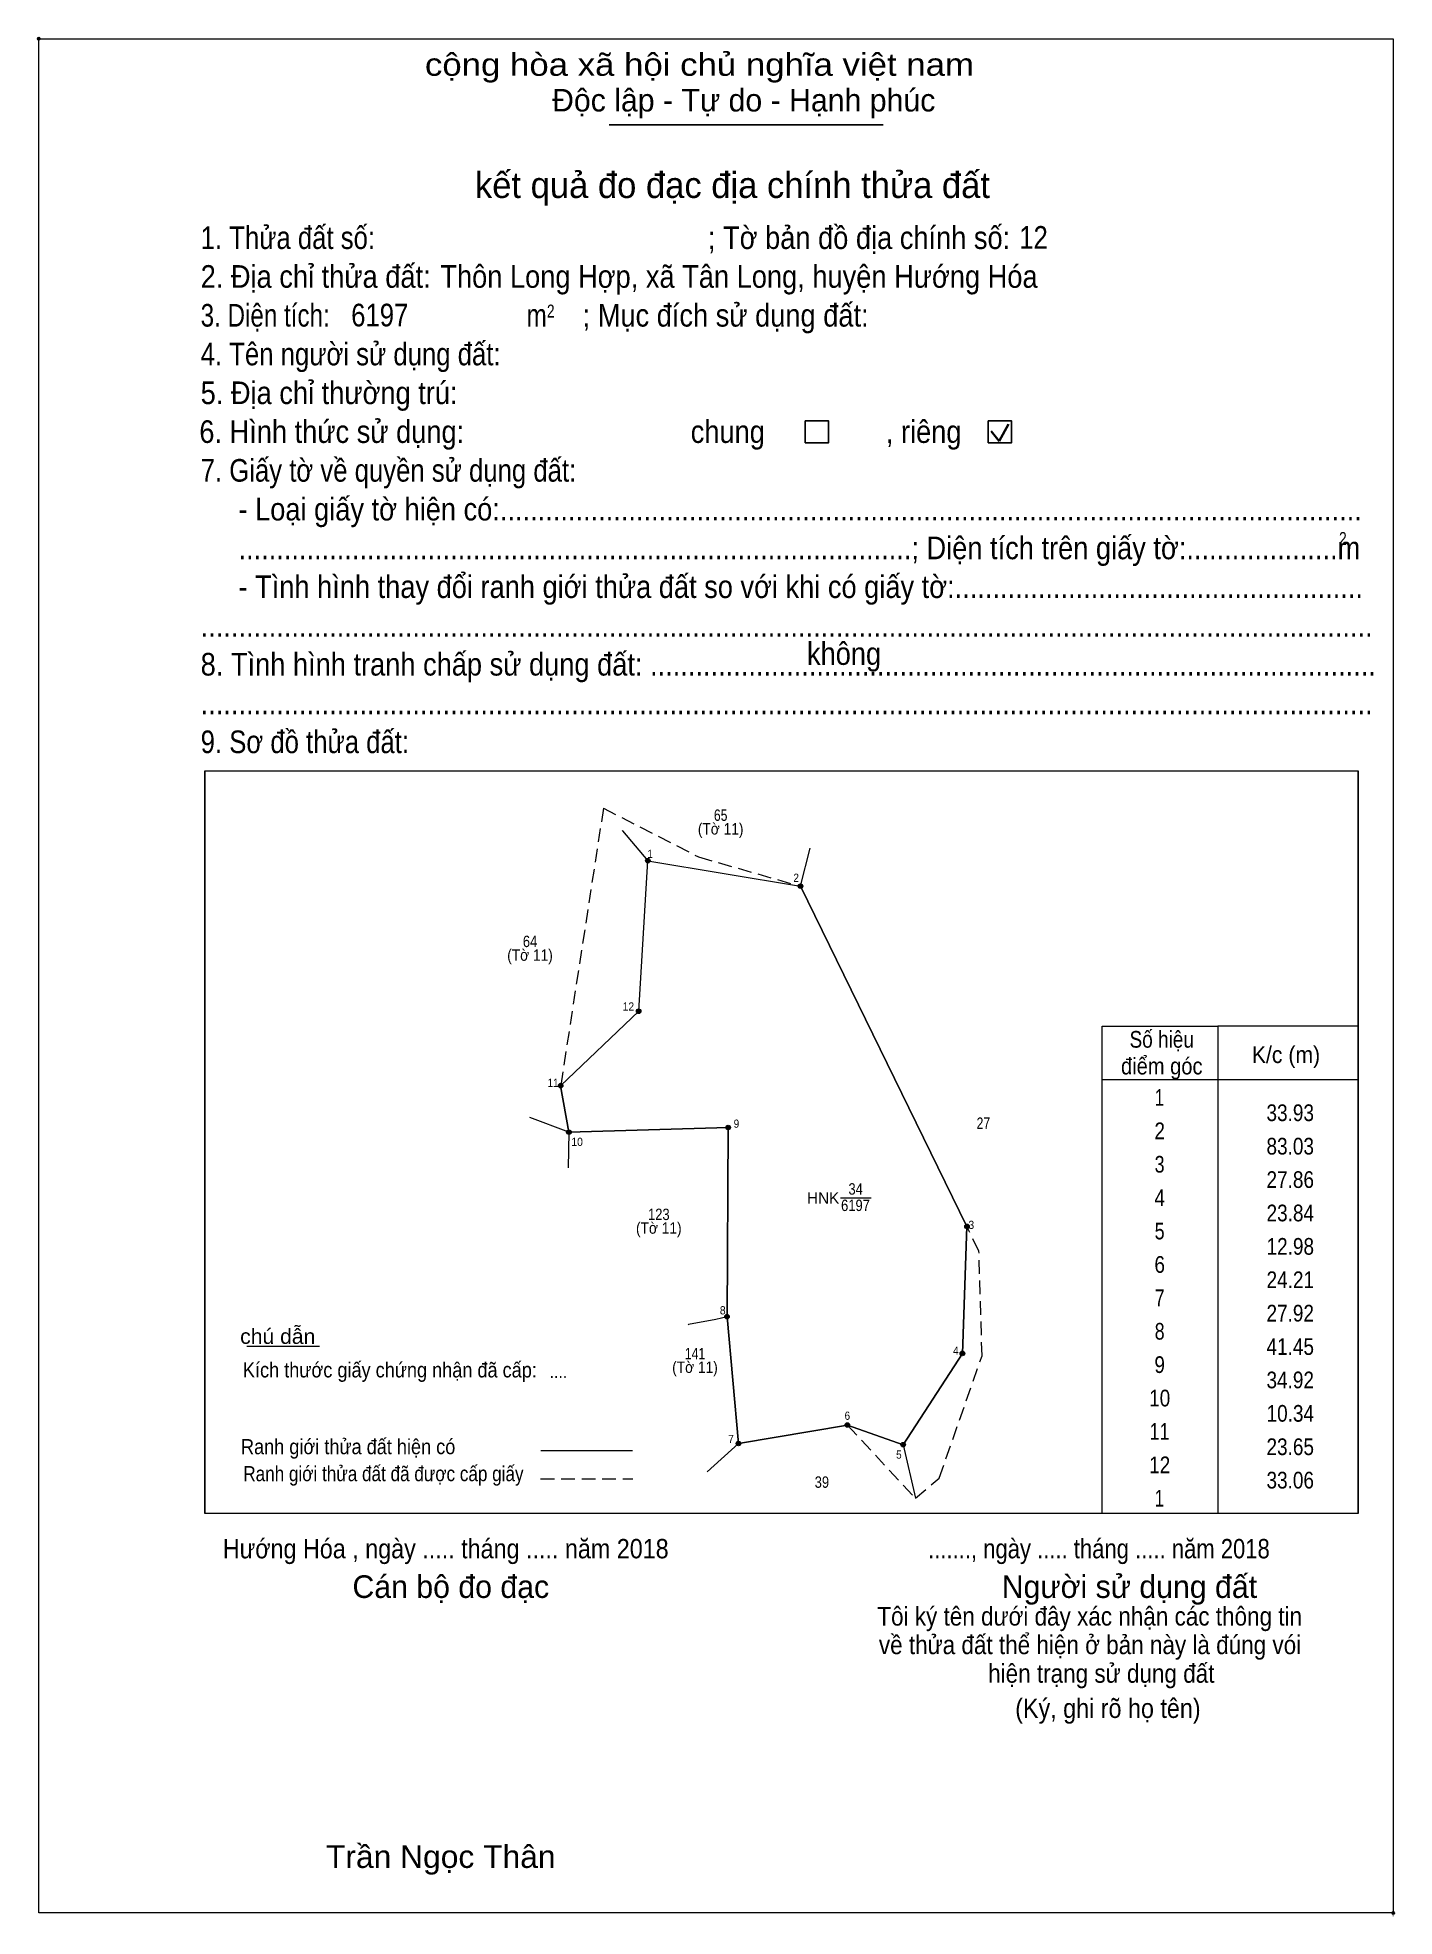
# Model space of a CAD drawing. Header units: metres. Extents: x 543204 to 544731, y 1835234 to 1835953.
# Drawn here: x 543204.3 to 543501.8, y 1835541 to 1835952.8 of the extents above; entities that cross this region are included whole.
import ezdxf
from ezdxf.enums import TextEntityAlignment as Align

# ---------------------------------------------------------------- set-up
doc = ezdxf.new("R2010")
doc.units = ezdxf.units.M
doc.header["$PDMODE"] = 32
doc.header["$PDSIZE"] = 0.5
doc.linetypes.add('DOTTED', pattern=[1.5, 0.3, -1.2])
doc.linetypes.add('MEDIUM_DASHED', pattern=[4.5, 3, -1.5])
for name, color, linetype, lineweight in [('1', 7, 'DOTTED', 13), ('10', 7, 'Continuous', 13), ('17', 7, 'Continuous', 13), ('2', 7, 'Continuous', 25), ('52', 7, 'Continuous', 13), ('54', 7, 'Continuous', 13), ('6', 7, 'Continuous', 13), ('63', 7, 'Continuous', 13)]:
    doc.layers.add(name, color=color, linetype=linetype, lineweight=lineweight)

msp = doc.modelspace()

# ---------------------------------------------------------------- texts
at = {"layer": '1'}
msp.add_text('HNK', height=2.5, dxfattribs=at).set_placement((543376.56, 1835697.25), align=Align.CENTER)
at = {"layer": '1', "width": 0.85}
for s, p in [('34', (543383.685, 1835699.22)), ('6197', (543383.65, 1835695.63))]:
    msp.add_text(s, height=2.5, dxfattribs=at).set_placement(p, align=Align.CENTER)
at = {"layer": '2'}
for s, height, width, p in [('cộng hòa xã hội chủ nghĩa việt nam', 4.958, 1.15, (543289.25, 1835944.46)), ('1. Thửa đất số:', 4.958, 0.85, (543240.07, 1835906.5)), ('; Tờ bản đồ địa chính số:', 4.958, 0.9, (543351.3, 1835906.5)), ('12', 4.96, 0.85, (543419.55, 1835906.56)), ('2. Địa chỉ thửa đất:', 4.958, 0.9, (543240.07, 1835898)), ('Thôn Long Hợp, xã Tân Long, huyện Hướng Hóa', 4.96, 0.9, (543292.62, 1835898)), ('3. Diện tích:', 4.958, 0.8, (543240.07, 1835889.49)), ('6197', 4.96, 0.85, (543273.07, 1835889.54)), ('m', 4.958, 0.8, (543311.54, 1835889.49)), ('2', 2.833, 0.8, (543315.99, 1835891.48)), ('; Mục đích sử dụng đất:', 4.958, 0.9, (543323.82, 1835889.49)), ('4. Tên người sử dụng đất:', 4.958, 0.85, (543240.07, 1835881)), ('5. Địa chỉ thường trú:', 4.958, 0.9, (543240.07, 1835872.5)), ('6. Hình thức sử dụng:', 4.958, 0.9, (543239.78, 1835863.99)), ('chung                , riêng', 4.958, 0.9, (543347.52, 1835863.99)), ('7. Giấy tờ về quyền sử dụng đất:', 4.958, 0.85, (543240.07, 1835855.5)), ('     - Loại giấy tờ hiện có:..................................................................................................................', 4.958, 0.9, (543240.07, 1835847)), ('     .........................................................................................; Diện tích trên giấy tờ:....................m', 4.958, 0.9, (543240.07, 1835838.5)), ('2', 2.833, 0.8, (543489.67, 1835841.62)), ('     - Tình hình thay đổi ranh giới thửa đất so với khi có giấy tờ:......................................................', 4.958, 0.9, (543240.07, 1835830)), ('...........................................................................................................................................................', 4.958, 0.9, (543240.07, 1835821.5)), ('không', 4.958, 0.9, (543373.01, 1835815.34)), ('8. Tình hình tranh chấp sử dụng đất: ................................................................................................', 4.958, 0.9, (543240.07, 1835813)), ('...........................................................................................................................................................', 4.958, 0.9, (543240.07, 1835804.51)), ('9. Sơ đồ thửa đất:', 4.958, 0.85, (543240.07, 1835796)), ('Hướng Hóa , ngày ..... tháng ..... năm 2018', 4.25, 0.9, (543244.92, 1835619.5)), ('......., ngày ..... tháng ..... năm 2018', 4.25, 0.85, (543399.57, 1835619.5)), ('(Ký, ghi rõ họ tên)', 4.25, 0.9, (543418.67, 1835584.51)), ('Trần Ngọc Thân', 4.961, 1.05, (543267.55, 1835551.64))]:
    msp.add_text(s, height=height, dxfattribs=dict(at, width=width)).set_placement(p)
for s, p in [('Độc lập - Tự do - Hạnh phúc', (543317.12, 1835936.64)), ('Cán bộ đo đạc', (543273.35, 1835610.82)), ('Người sử dụng đất', (543415.72, 1835610.82))]:
    msp.add_text(s, height=4.958, dxfattribs=at).set_placement(p)
for s, height, p in [('kết quả đo đạc địa chính thửa đất', 5.667, (543356.675, 1835917.68)), ('.', 1.417, (543501.551, 1835541.01))]:
    msp.add_text(s, height=height, dxfattribs=at).set_placement(p, align=Align.CENTER)
for s, height, width, p in [('....', 2.75, 0.95, (543318.515, 1835659.06)), ('Tôi ký tên dưới đây xác nhận các thông tin', 4.096, 0.9, (543435, 1835604.76)), ('về thửa đất thể hiện ở bản này là đúng vói', 4.096, 0.9, (543435.075, 1835598.5)), ('hiện trạng sử dụng đất', 4.096, 0.9, (543437.545, 1835592.23))]:
    msp.add_text(s, height=height, dxfattribs=dict(at, width=width)).set_placement(p, align=Align.CENTER)
at = {"layer": '6'}
for s, width, p in [('chú dẫn', 1.05, (543248.73, 1835666.51)), ('Kích thước giấy chứng nhận đã cấp:', 0.9, (543249.34, 1835659.15)), ('Ranh giới thửa đất hiện có ', 0.9, (543248.91, 1835642.33)), ('Ranh giới thửa đất đã được cấp giấy', 0.85, (543249.42, 1835636.41))]:
    msp.add_text(s, height=3.3, dxfattribs=dict(at, width=width)).set_placement(p)
at = {"layer": '63'}
for s, height, width, p in [('65', 2.5, 0.8, (543354.09, 1835781.15)), ('(Tờ 11)', 2.5, 0.9, (543354.085, 1835778.15)), ('(Tờ 11)', 2.5, 0.9, (543312.285, 1835750.48)), ('64', 2.5, 0.85, (543312.295, 1835753.48)), ('Số hiệu', 3.66, 0.85, (543450.795, 1835731.43)), ('điểm góc', 3.66, 0.9, (543450.805, 1835725.57)), ('K/c (m)', 3.66, 0.95, (543478.04, 1835728.07)), (' 1', 3.66, 0.75, (543449.79, 1835718.69)), ('27', 2.5, 0.8, (543411.69, 1835713.63)), (' 2', 3.66, 0.85, (543449.775, 1835711.37)), (' 3', 3.66, 0.8, (543449.785, 1835704.05)), (' 4', 3.66, 0.85, (543449.775, 1835696.72)), ('123', 2.5, 0.85, (543340.53, 1835693.65)), ('(Tờ 11)', 2.5, 0.9, (543340.525, 1835690.65)), (' 5', 3.66, 0.8, (543449.795, 1835689.41)), (' 6', 3.66, 0.85, (543449.775, 1835682.08)), (' 7', 3.66, 0.8, (543449.8, 1835674.77)), (' 8', 3.66, 0.8, (543449.8, 1835667.44)), ('(Tờ 11)', 2.5, 0.9, (543348.455, 1835660.14)), ('141', 2.5, 0.8, (543348.465, 1835663.14)), (' 9', 3.66, 0.85, (543449.765, 1835660.13)), (' 10', 3.66, 0.85, (543449.775, 1835652.8)), (' 11', 3.66, 0.8, (543449.78, 1835645.49)), (' 12', 3.66, 0.85, (543449.775, 1835638.16)), ('39', 2.5, 0.85, (543376.285, 1835634.96)), (' 1', 3.66, 0.75, (543449.79, 1835630.85))]:
    msp.add_text(s, height=height, dxfattribs=dict(at, width=width)).set_placement(p, align=Align.CENTER)
for s, height, width, p in [(' 1', 1.8, 0.9, (543339.22, 1835773)), (' 2', 1.8, 0.9, (543371.25, 1835767.78)), (' 12', 1.8, 0.95, (543335.12, 1835739.56)), (' 11', 1.8, 0.9, (543318.54, 1835722.83)), ('33.93', 3.66, 0.85, (543484.18, 1835715.34)), (' 10', 1.8, 0.95, (543323.88, 1835709.89)), (' 9', 1.8, 0.9, (543358.15, 1835713.88)), ('83.03', 3.66, 0.85, (543484.18, 1835708.01)), ('27.86', 3.66, 0.85, (543484.18, 1835700.69)), ('23.84', 3.66, 0.85, (543484.19, 1835693.37)), (' 3', 1.8, 0.95, (543409.68, 1835691.7)), ('12.98', 3.66, 0.85, (543484.19, 1835686.05)), ('24.21', 3.66, 0.85, (543484.19, 1835678.73)), (' 8', 1.8, 0.95, (543355.18, 1835672.97)), ('27.92', 3.66, 0.85, (543484.18, 1835671.41)), ('41.45', 3.66, 0.85, (543484.18, 1835664.09)), (' 4', 1.8, 0.95, (543406.3, 1835664.12)), ('34.92', 3.66, 0.85, (543484.18, 1835656.77)), (' 6', 1.8, 0.9, (543382.47, 1835649.86)), ('10.34', 3.66, 0.85, (543484.19, 1835649.45)), (' 7', 1.8, 0.9, (543356.96, 1835644.76)), ('23.65', 3.66, 0.85, (543484.18, 1835642.13)), (' 5', 1.8, 0.9, (543393.77, 1835641.34)), ('33.06', 3.66, 0.85, (543484.18, 1835634.81))]:
    msp.add_text(s, height=height, dxfattribs=dict(at, width=width)).set_placement(p, align=Align.RIGHT)

# ---------------------------------------------------------------- hatches: boundary and pattern name
at = {"layer": '63'}
for points in [[(543338.63, 1835772.415, 1), (543337.63, 1835772.415, 1)], [(543372.1, 1835766.835, 1), (543371.1, 1835766.835, 1)], [(543336.61, 1835739.415, 1), (543335.61, 1835739.415, 1)], [(543319.5, 1835723.095, 1), (543318.5, 1835723.095, 1)], [(543321.32, 1835712.915, 1), (543320.32, 1835712.915, 1)], [(543356.23, 1835713.925, 1), (543355.23, 1835713.925, 1)], [(543408.59, 1835692.255, 1), (543407.59, 1835692.255, 1)], [(543355.98, 1835672.475, 1), (543354.98, 1835672.475, 1)], [(543407.59, 1835664.415, 1), (543406.59, 1835664.415, 1)], [(543382.37, 1835648.725, 1), (543381.37, 1835648.725, 1)], [(543358.5, 1835644.665, 1), (543357.5, 1835644.665, 1)], [(543394.61, 1835644.415, 1), (543393.61, 1835644.415, 1)]]:
    msp.add_hatch(color=256, dxfattribs=at).paths.add_polyline_path(points)

# ---------------------------------------------------------------- linework, layer by layer
at = {"layer": '1', "linetype": 'Continuous'}
msp.add_lwpolyline([(543338.13, 1835772.41), (543371.6, 1835766.83), (543408.09, 1835692.25), (543407.09, 1835664.41), (543394.11, 1835644.41), (543381.87, 1835648.72), (543358, 1835644.66), (543355.48, 1835672.47), (543355.73, 1835713.92), (543320.82, 1835712.91), (543319, 1835723.09), (543336.11, 1835739.41)], close=True, dxfattribs=at)
at = {"layer": '10'}
for p, q in [((543320.82, 1835712.91), (543312.22, 1835716.15)), ((543320.82, 1835712.91), (543320.68, 1835705.13)), ((543358, 1835644.66), (543355.48, 1835672.47)), ((543351.16, 1835638.49), (543358, 1835644.66))]:
    msp.add_line(p, q, dxfattribs=at)
for points in [[(543320.82, 1835712.91), (543355.73, 1835713.92), (543355.48, 1835672.47)], [(543320.82, 1835712.91), (543355.73, 1835713.92), (543355.48, 1835672.47)], [(543355.48, 1835672.47), (543353.02, 1835671.86), (543347.02, 1835670.72), (543346.93, 1835670.66)], [(543351.16, 1835638.49), (543358, 1835644.66), (543355.48, 1835672.47)]]:
    msp.add_lwpolyline(points, dxfattribs=at)
at = {"layer": '17'}
msp.add_line((543250.17, 1835666.02), (543266.1, 1835666.02), dxfattribs=at)
at = {"layer": '2'}
for p, q in [((543329.66, 1835933.75), (543389.72, 1835933.75)), ((543240.98, 1835629.32), (543240.98, 1835792.09)), ((543493.84, 1835792.09), (543493.84, 1835629.31))]:
    msp.add_line(p, q, dxfattribs=at)
at = {"layer": '2', "lineweight": 35}
for p, q in [((543413.43, 1835866.6), (543415.12, 1835864.4)), ((543415.12, 1835864.4), (543417.18, 1835868.09))]:
    msp.add_line(p, q, dxfattribs=at)
at = {"layer": '2', "lineweight": 13}
msp.add_lwpolyline([(543204.56, 1835952.59), (543501.57, 1835952.59), (543501.57, 1835541.77), (543204.56, 1835541.77)], close=True, dxfattribs=at)
at = {"layer": '2'}
for points in [[(543372.63, 1835868.8), (543377.74, 1835868.8), (543377.74, 1835864.04), (543372.63, 1835864.04)], [(543412.77, 1835868.8), (543417.87, 1835868.8), (543417.87, 1835864.04), (543412.77, 1835864.04)]]:
    msp.add_lwpolyline(points, close=True, dxfattribs=at)
for p in [(543204.56, 1835952.59), (543501.57, 1835541.77)]:
    msp.add_point(p, dxfattribs=at)
at = {"layer": '52'}
for p, q in [((543240.98, 1835792.08), (543493.84, 1835792.08)), ((543332.51, 1835779.05), (543332.57, 1835778.98)), ((543332.58, 1835778.98), (543338.13, 1835772.41)), ((543408.09, 1835692.25), (543371.6, 1835766.83)), ((543437.77, 1835736.18), (543463.1, 1835736.18)), ((543437.77, 1835629.31), (543437.77, 1835736.18)), ((543493.84, 1835736.18), (543463.1, 1835736.18)), ((543356.74, 1835658.57), (543358, 1835644.66)), ((543358, 1835644.66), (543381.87, 1835648.72)), ((543394.11, 1835644.41), (543396.8, 1835632.68)), ((543493.84, 1835629.31), (543240.98, 1835629.31))]:
    msp.add_line(p, q, dxfattribs=at)
for points in [[(543319, 1835723.09), (543336.11, 1835739.41), (543338.13, 1835772.41), (543371.6, 1835766.83)], [(543320.82, 1835712.91), (543355.73, 1835713.92), (543355.61, 1835693.19)], [(543355.61, 1835693.19), (543355.48, 1835672.47), (543356.74, 1835658.57), (543358, 1835644.66)], [(543381.87, 1835648.72), (543394.11, 1835644.41), (543407.09, 1835664.41), (543408.09, 1835692.25)]]:
    msp.add_lwpolyline(points, dxfattribs=at)
at = {"layer": '54'}
msp.add_line((543371.6, 1835766.83), (543373.73, 1835775.13), dxfattribs=at)
for points in [[(543320.82, 1835712.91), (543355.73, 1835713.92), (543355.48, 1835672.47)], [(543320.82, 1835712.91), (543355.73, 1835713.92), (543355.48, 1835672.47)], [(543351.16, 1835638.49), (543358, 1835644.66), (543355.48, 1835672.47)], [(543351.16, 1835638.49), (543358, 1835644.66), (543355.48, 1835672.47)]]:
    msp.add_lwpolyline(points, dxfattribs=at)
at = {"layer": '6'}
msp.add_line((543314.64, 1835643.13), (543334.75, 1835643.13), dxfattribs=at)
at = {"layer": '6', "linetype": 'MEDIUM_DASHED'}
msp.add_line((543314.62, 1835636.94), (543334.86, 1835636.94), dxfattribs=at)
at = {"layer": '63', "linetype": 'MEDIUM_DASHED'}
for q in [(543319, 1835723.09), (543349.24, 1835773.24)]:
    msp.add_line((543328.39, 1835783.93), q, dxfattribs=at)
at = {"layer": '63'}
for p, q in [((543463.1, 1835736.18), (543463.1, 1835629.31)), ((543493.84, 1835736.18), (543493.84, 1835629.31)), ((543437.77, 1835724.47), (543493.84, 1835724.47)), ((543319, 1835723.09), (543320.82, 1835712.91)), ((543380.35, 1835698.55), (543387.08, 1835698.55))]:
    msp.add_line(p, q, dxfattribs=at)
at = {"layer": '63', "linetype": 'MEDIUM_DASHED'}
for points in [[(543328.39, 1835783.93), (543349.24, 1835773.24), (543371.6, 1835766.83)], [(543381.87, 1835648.72), (543396.8, 1835632.68), (543402, 1835637.07), (543411.39, 1835663.89), (543410.73, 1835686.86), (543408.09, 1835692.25)]]:
    msp.add_lwpolyline(points, dxfattribs=at)
at = {"layer": '63'}
for centre in [(543338.13, 1835772.415), (543371.6, 1835766.835), (543336.11, 1835739.415), (543319, 1835723.095), (543320.82, 1835712.915), (543355.73, 1835713.925), (543408.09, 1835692.255), (543355.48, 1835672.475), (543407.09, 1835664.415), (543381.87, 1835648.725), (543358, 1835644.665), (543394.11, 1835644.415)]:
    msp.add_circle(centre, 0.5, dxfattribs=at)

msp.set_redraw_order([(e.dxf.handle, doc.entitydb.next_handle()) for e in msp.query("TEXT MTEXT ATTDEF DIMENSION ARC_DIMENSION")])  # texts and dimensions are drawn at this point

doc.saveas('drawing.dxf')
